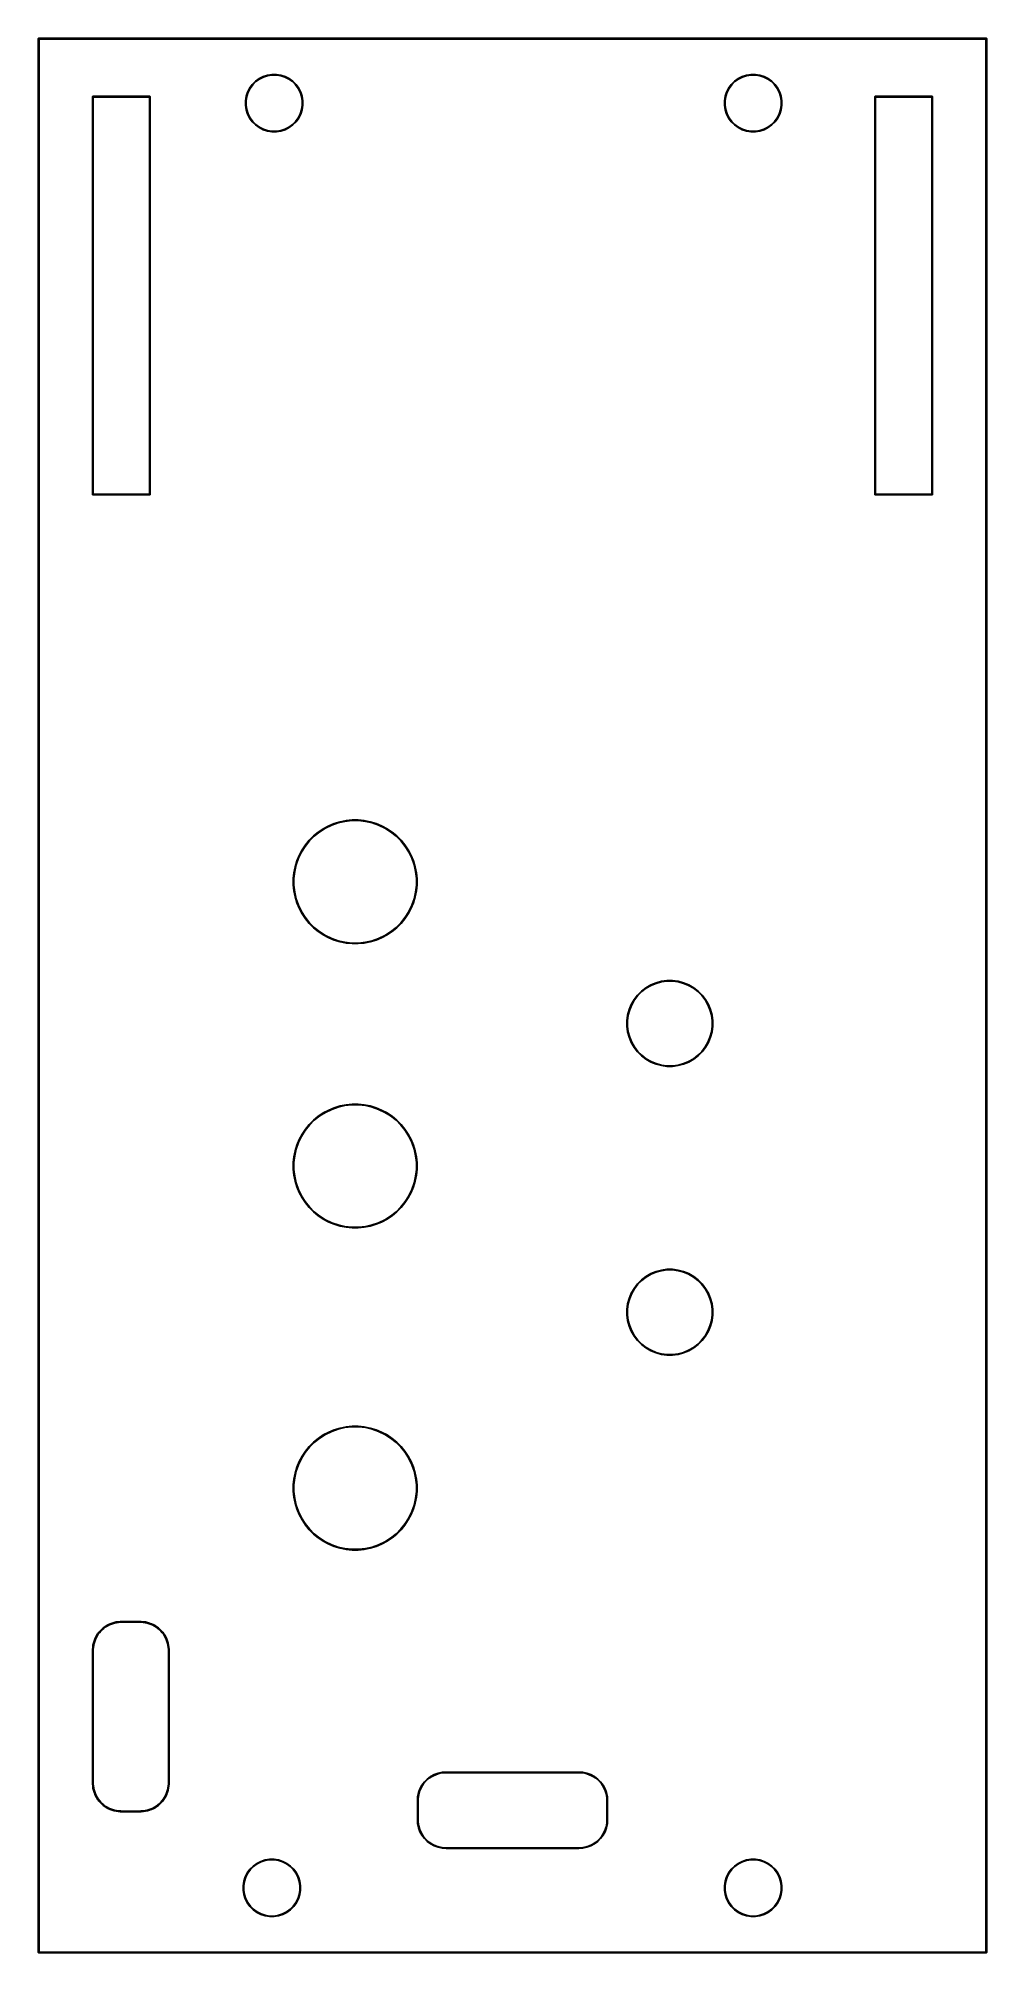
# Model space of a CAD drawing. Header units: inches. Extents: x 3.57 to 5.54, y -5.78 to -1.8.
import ezdxf

# ---------------------------------------------------------------- set-up
doc = ezdxf.new("R2010")
doc.units = ezdxf.units.IN
doc.header["$MEASUREMENT"] = 0
doc.layers.add('Edge.Cuts', color=254, linetype='CONTINUOUS', true_color=0xd0d2cd)

msp = doc.modelspace()

# ---------------------------------------------------------------- linework, layer by layer
at = {"layer": 'Edge.Cuts', "linetype": 'CONTINUOUS'}
for p, q in [((3.5657, -1.8034), (3.5661, -1.8029)), ((3.5657, -1.8036), (3.5657, -1.8034)), ((3.5657, -5.78), (3.5657, -1.8036)), ((3.5661, -1.8029), (3.5664, -1.8029)), ((3.5664, -1.8029), (5.5349, -1.8029)), ((3.5672, -1.8044), (3.5672, -5.7793)), ((5.5342, -1.8044), (3.5672, -1.8044)), ((5.5342, -5.7793), (5.5342, -1.8044)), ((5.5349, -1.8029), (5.5352, -1.8029)), ((5.5352, -1.8029), (5.5356, -1.8034)), ((5.5356, -1.8034), (5.5357, -1.8036)), ((5.5357, -1.8036), (5.5357, -5.78)), ((4.0004, -1.9146), (4.0047, -1.9063)), ((4.0058, -1.9069), (4.0017, -1.9151)), ((4.0047, -1.9063), (4.0102, -1.8987)), ((4.0112, -1.8995), (4.0058, -1.9069)), ((4.0102, -1.8987), (4.0168, -1.892)), ((4.0177, -1.893), (4.0112, -1.8995)), ((4.0168, -1.892), (4.0244, -1.8865)), ((4.0251, -1.8876), (4.0177, -1.893)), ((4.0244, -1.8865), (4.0328, -1.8822)), ((4.0333, -1.8835), (4.0251, -1.8876)), ((4.0328, -1.8822), (4.0417, -1.8793)), ((4.042, -1.8806), (4.0333, -1.8835)), ((4.0417, -1.8793), (4.051, -1.8779)), ((4.0511, -1.8792), (4.042, -1.8806)), ((4.051, -1.8779), (4.0604, -1.8779)), ((4.0603, -1.8792), (4.0511, -1.8792)), ((4.0693, -1.8806), (4.0603, -1.8792)), ((4.0604, -1.8779), (4.0697, -1.8793)), ((4.0781, -1.8835), (4.0693, -1.8806)), ((4.0697, -1.8793), (4.0786, -1.8822)), ((4.0862, -1.8876), (4.0781, -1.8835)), ((4.0786, -1.8822), (4.0869, -1.8865)), ((4.0937, -1.893), (4.0862, -1.8876)), ((4.0869, -1.8865), (4.0945, -1.892)), ((4.1002, -1.8995), (4.0937, -1.893)), ((4.0945, -1.892), (4.1012, -1.8987)), ((4.1056, -1.9069), (4.1002, -1.8995)), ((4.1012, -1.8987), (4.1067, -1.9063)), ((4.1097, -1.9151), (4.1056, -1.9069)), ((4.1067, -1.9063), (4.1109, -1.9146)), ((4.9954, -1.9146), (4.9997, -1.9063)), ((5.0008, -1.9069), (4.9967, -1.9151)), ((4.9997, -1.9063), (5.0052, -1.8987)), ((5.0062, -1.8995), (5.0008, -1.9069)), ((5.0052, -1.8987), (5.0118, -1.892)), ((5.0127, -1.893), (5.0062, -1.8995)), ((5.0118, -1.892), (5.0194, -1.8865)), ((5.0201, -1.8876), (5.0127, -1.893)), ((5.0194, -1.8865), (5.0278, -1.8822)), ((5.0283, -1.8835), (5.0201, -1.8876)), ((5.0278, -1.8822), (5.0367, -1.8793)), ((5.037, -1.8806), (5.0283, -1.8835)), ((5.0367, -1.8793), (5.046, -1.8779)), ((5.0461, -1.8792), (5.037, -1.8806)), ((5.046, -1.8779), (5.0554, -1.8779)), ((5.0553, -1.8792), (5.0461, -1.8792)), ((5.0643, -1.8806), (5.0553, -1.8792)), ((5.0554, -1.8779), (5.0647, -1.8793)), ((5.0731, -1.8835), (5.0643, -1.8806)), ((5.0647, -1.8793), (5.0736, -1.8822)), ((5.0812, -1.8876), (5.0731, -1.8835)), ((5.0736, -1.8822), (5.0819, -1.8865)), ((5.0887, -1.893), (5.0812, -1.8876)), ((5.0819, -1.8865), (5.0895, -1.892)), ((5.0952, -1.8995), (5.0887, -1.893)), ((5.0895, -1.892), (5.0962, -1.8987)), ((5.1006, -1.9069), (5.0952, -1.8995)), ((5.0962, -1.8987), (5.1017, -1.9063)), ((5.1047, -1.9151), (5.1006, -1.9069)), ((5.1017, -1.9063), (5.1059, -1.9146)), ((3.6784, -1.9238), (3.6788, -1.9234)), ((3.6784, -1.9241), (3.6784, -1.9238)), ((3.6784, -2.7509), (3.6784, -1.9241)), ((3.6788, -1.9234), (3.6791, -1.9234)), ((3.6791, -1.9234), (3.7972, -1.9234)), ((3.6799, -1.9249), (3.6799, -2.7501)), ((3.7965, -1.9249), (3.6799, -1.9249)), ((3.7965, -2.7501), (3.7965, -1.9249)), ((3.7972, -1.9234), (3.7975, -1.9234)), ((3.7975, -1.9234), (3.7979, -1.9238)), ((3.7979, -1.9238), (3.798, -1.9241)), ((3.798, -1.9241), (3.798, -2.7509)), ((3.9961, -1.9328), (3.9975, -1.9235)), ((3.9961, -1.9329), (3.9961, -1.9328)), ((3.9961, -1.9422), (3.9961, -1.9329)), ((3.9975, -1.9515), (3.9961, -1.9422)), ((3.9988, -1.9238), (3.9974, -1.9329)), ((3.9974, -1.9329), (3.9974, -1.9421)), ((3.9974, -1.9421), (3.9988, -1.9512)), ((3.9975, -1.9235), (4.0004, -1.9146)), ((4.0017, -1.9151), (3.9988, -1.9238)), ((4.1126, -1.9238), (4.1097, -1.9151)), ((4.1109, -1.9146), (4.1138, -1.9235)), ((4.114, -1.9329), (4.1126, -1.9238)), ((4.1126, -1.9512), (4.114, -1.9421)), ((4.1138, -1.9235), (4.1153, -1.9328)), ((4.1153, -1.9422), (4.1138, -1.9515)), ((4.114, -1.9421), (4.114, -1.9329)), ((4.1153, -1.9328), (4.1153, -1.9422)), ((4.9911, -1.9328), (4.9925, -1.9235)), ((4.9911, -1.9329), (4.9911, -1.9328)), ((4.9911, -1.9422), (4.9911, -1.9329)), ((4.9925, -1.9515), (4.9911, -1.9422)), ((4.9938, -1.9238), (4.9924, -1.9329)), ((4.9924, -1.9329), (4.9924, -1.9421)), ((4.9924, -1.9421), (4.9938, -1.9512)), ((4.9925, -1.9235), (4.9954, -1.9146)), ((4.9967, -1.9151), (4.9938, -1.9238)), ((5.1076, -1.9238), (5.1047, -1.9151)), ((5.1059, -1.9146), (5.1088, -1.9235)), ((5.109, -1.9329), (5.1076, -1.9238)), ((5.1076, -1.9512), (5.109, -1.9421)), ((5.1088, -1.9235), (5.1103, -1.9328)), ((5.1103, -1.9422), (5.1088, -1.9515)), ((5.109, -1.9421), (5.109, -1.9329)), ((5.1103, -1.9328), (5.1103, -1.9422)), ((5.3034, -1.9238), (5.3038, -1.9234)), ((5.3034, -1.9241), (5.3034, -1.9238)), ((5.3034, -2.7509), (5.3034, -1.9241)), ((5.3038, -1.9234), (5.3041, -1.9234)), ((5.3041, -1.9234), (5.4222, -1.9234)), ((5.3049, -1.9249), (5.3049, -2.7501)), ((5.4215, -1.9249), (5.3049, -1.9249)), ((5.4215, -2.7501), (5.4215, -1.9249)), ((5.4222, -1.9234), (5.4225, -1.9234)), ((5.4225, -1.9234), (5.4229, -1.9238)), ((5.4229, -1.9238), (5.423, -1.9241)), ((5.423, -1.9241), (5.423, -2.7509)), ((4.0004, -1.9604), (3.9975, -1.9515)), ((3.9988, -1.9512), (4.0017, -1.9599)), ((4.0047, -1.9687), (4.0004, -1.9604)), ((4.0017, -1.9599), (4.0058, -1.9681)), ((4.0102, -1.9763), (4.0047, -1.9687)), ((4.0058, -1.9681), (4.0112, -1.9755)), ((4.0168, -1.983), (4.0102, -1.9763)), ((4.0112, -1.9755), (4.0177, -1.982)), ((4.0244, -1.9885), (4.0168, -1.983)), ((4.0177, -1.982), (4.0251, -1.9874)), ((4.0328, -1.9928), (4.0244, -1.9885)), ((4.0251, -1.9874), (4.0333, -1.9915)), ((4.0781, -1.9915), (4.0862, -1.9874)), ((4.0869, -1.9885), (4.0786, -1.9928)), ((4.0862, -1.9874), (4.0937, -1.982)), ((4.0945, -1.983), (4.0869, -1.9885)), ((4.0937, -1.982), (4.1002, -1.9755)), ((4.1012, -1.9763), (4.0945, -1.983)), ((4.1002, -1.9755), (4.1056, -1.9681)), ((4.1067, -1.9687), (4.1012, -1.9763)), ((4.1056, -1.9681), (4.1097, -1.9599)), ((4.1109, -1.9604), (4.1067, -1.9687)), ((4.1097, -1.9599), (4.1126, -1.9512)), ((4.1138, -1.9515), (4.1109, -1.9604)), ((4.9954, -1.9604), (4.9925, -1.9515)), ((4.9938, -1.9512), (4.9967, -1.9599)), ((4.9997, -1.9687), (4.9954, -1.9604)), ((4.9967, -1.9599), (5.0008, -1.9681)), ((5.0052, -1.9763), (4.9997, -1.9687)), ((5.0008, -1.9681), (5.0062, -1.9755)), ((5.0118, -1.983), (5.0052, -1.9763)), ((5.0062, -1.9755), (5.0127, -1.982)), ((5.0194, -1.9885), (5.0118, -1.983)), ((5.0127, -1.982), (5.0201, -1.9874)), ((5.0278, -1.9928), (5.0194, -1.9885)), ((5.0201, -1.9874), (5.0283, -1.9915)), ((5.0731, -1.9915), (5.0812, -1.9874)), ((5.0819, -1.9885), (5.0736, -1.9928)), ((5.0812, -1.9874), (5.0887, -1.982)), ((5.0895, -1.983), (5.0819, -1.9885)), ((5.0887, -1.982), (5.0952, -1.9755)), ((5.0962, -1.9763), (5.0895, -1.983)), ((5.0952, -1.9755), (5.1006, -1.9681)), ((5.1017, -1.9687), (5.0962, -1.9763)), ((5.1006, -1.9681), (5.1047, -1.9599)), ((5.1059, -1.9604), (5.1017, -1.9687)), ((5.1047, -1.9599), (5.1076, -1.9512)), ((5.1088, -1.9515), (5.1059, -1.9604)), ((4.0417, -1.9957), (4.0328, -1.9928)), ((4.0333, -1.9915), (4.042, -1.9944)), ((4.051, -1.9971), (4.0417, -1.9957)), ((4.042, -1.9944), (4.0511, -1.9958)), ((4.0604, -1.9971), (4.051, -1.9971)), ((4.0511, -1.9958), (4.0603, -1.9958)), ((4.0603, -1.9958), (4.0693, -1.9944)), ((4.0697, -1.9957), (4.0604, -1.9971)), ((4.0693, -1.9944), (4.0781, -1.9915)), ((4.0786, -1.9928), (4.0697, -1.9957)), ((5.0367, -1.9957), (5.0278, -1.9928)), ((5.0283, -1.9915), (5.037, -1.9944)), ((5.046, -1.9971), (5.0367, -1.9957)), ((5.037, -1.9944), (5.0461, -1.9958)), ((5.0554, -1.9971), (5.046, -1.9971)), ((5.0461, -1.9958), (5.0553, -1.9958)), ((5.0553, -1.9958), (5.0643, -1.9944)), ((5.0647, -1.9957), (5.0554, -1.9971)), ((5.0643, -1.9944), (5.0731, -1.9915)), ((5.0736, -1.9928), (5.0647, -1.9957)), ((3.6784, -2.7512), (3.6784, -2.7509)), ((3.6788, -2.7516), (3.6784, -2.7512)), ((3.6791, -2.7516), (3.6788, -2.7516)), ((3.7972, -2.7516), (3.6791, -2.7516)), ((3.6799, -2.7501), (3.7965, -2.7501)), ((3.7975, -2.7516), (3.7972, -2.7516)), ((3.7979, -2.7512), (3.7975, -2.7516)), ((3.798, -2.7509), (3.7979, -2.7512)), ((5.3034, -2.7512), (5.3034, -2.7509)), ((5.3038, -2.7516), (5.3034, -2.7512)), ((5.3041, -2.7516), (5.3038, -2.7516)), ((5.4222, -2.7516), (5.3041, -2.7516)), ((5.3049, -2.7501), (5.4215, -2.7501)), ((5.4225, -2.7516), (5.4222, -2.7516)), ((5.4229, -2.7512), (5.4225, -2.7516)), ((5.423, -2.7509), (5.4229, -2.7512)), ((4.1285, -3.4692), (4.1375, -3.4602)), ((4.139, -3.4606), (4.1289, -3.4707)), ((4.1375, -3.4602), (4.1472, -3.4522)), ((4.1502, -3.4517), (4.139, -3.4606)), ((4.1472, -3.4522), (4.1577, -3.4452)), ((4.1623, -3.4441), (4.1502, -3.4517)), ((4.1577, -3.4452), (4.1689, -3.4393)), ((4.1751, -3.4379), (4.1623, -3.4441)), ((4.1689, -3.4393), (4.1805, -3.4344)), ((4.1886, -3.4332), (4.1751, -3.4379)), ((4.1805, -3.4344), (4.1926, -3.4308)), ((4.2025, -3.43), (4.1886, -3.4332)), ((4.1926, -3.4308), (4.205, -3.4283)), ((4.2167, -3.4284), (4.2025, -3.43)), ((4.205, -3.4283), (4.2176, -3.427)), ((4.231, -3.4284), (4.2167, -3.4284)), ((4.2176, -3.427), (4.2302, -3.427)), ((4.2302, -3.427), (4.2428, -3.4283)), ((4.2452, -3.43), (4.231, -3.4284)), ((4.2428, -3.4283), (4.2552, -3.4308)), ((4.2592, -3.4332), (4.2452, -3.43)), ((4.2552, -3.4308), (4.2672, -3.4344)), ((4.2726, -3.4379), (4.2592, -3.4332)), ((4.2672, -3.4344), (4.2789, -3.4393)), ((4.2855, -3.4441), (4.2726, -3.4379)), ((4.2789, -3.4393), (4.2901, -3.4452)), ((4.2976, -3.4517), (4.2855, -3.4441)), ((4.2901, -3.4452), (4.3006, -3.4522)), ((4.3088, -3.4606), (4.2976, -3.4517)), ((4.3006, -3.4522), (4.3103, -3.4602)), ((4.3189, -3.4707), (4.3088, -3.4606)), ((4.3103, -3.4602), (4.3193, -3.4692)), ((4.1124, -3.494), (4.1062, -3.5068)), ((4.1075, -3.5006), (4.1135, -3.4894)), ((4.12, -3.4819), (4.1124, -3.494)), ((4.1135, -3.4894), (4.1205, -3.4789)), ((4.1289, -3.4707), (4.12, -3.4819)), ((4.1205, -3.4789), (4.1285, -3.4692)), ((4.3278, -3.4819), (4.3189, -3.4707)), ((4.3193, -3.4692), (4.3273, -3.4789)), ((4.3273, -3.4789), (4.3343, -3.4894)), ((4.3354, -3.494), (4.3278, -3.4819)), ((4.3343, -3.4894), (4.3402, -3.5006)), ((4.3416, -3.5068), (4.3354, -3.494)), ((4.0954, -3.5485), (4.0966, -3.5367)), ((4.0966, -3.5367), (4.099, -3.5243)), ((4.0983, -3.5343), (4.0967, -3.5485)), ((4.1015, -3.5203), (4.0983, -3.5343)), ((4.099, -3.5243), (4.1027, -3.5122)), ((4.1062, -3.5068), (4.1015, -3.5203)), ((4.1027, -3.5122), (4.1075, -3.5006)), ((4.3402, -3.5006), (4.3451, -3.5122)), ((4.3463, -3.5203), (4.3416, -3.5068)), ((4.3451, -3.5122), (4.3487, -3.5243)), ((4.3495, -3.5343), (4.3463, -3.5203)), ((4.3487, -3.5243), (4.3512, -3.5367)), ((4.3511, -3.5485), (4.3495, -3.5343)), ((4.3512, -3.5367), (4.3524, -3.5493)), ((4.0953, -3.5493), (4.0954, -3.5485)), ((4.0953, -3.5619), (4.0953, -3.5493)), ((4.0966, -3.5745), (4.0953, -3.5619)), ((4.099, -3.5869), (4.0966, -3.5745)), ((4.0967, -3.5485), (4.0967, -3.5627)), ((4.0967, -3.5627), (4.0983, -3.5769)), ((4.0983, -3.5769), (4.1015, -3.5909)), ((4.3463, -3.5909), (4.3495, -3.5769)), ((4.3512, -3.5745), (4.3487, -3.5869)), ((4.3495, -3.5769), (4.3511, -3.5627)), ((4.3511, -3.5627), (4.3511, -3.5485)), ((4.3524, -3.5619), (4.3512, -3.5745)), ((4.3524, -3.5493), (4.3524, -3.5619)), ((4.1027, -3.599), (4.099, -3.5869)), ((4.1015, -3.5909), (4.1062, -3.6044)), ((4.1075, -3.6106), (4.1027, -3.599)), ((4.1062, -3.6044), (4.1124, -3.6172)), ((4.1135, -3.6218), (4.1075, -3.6106)), ((4.1124, -3.6172), (4.12, -3.6293)), ((4.3278, -3.6293), (4.3354, -3.6172)), ((4.3402, -3.6106), (4.3343, -3.6218)), ((4.3354, -3.6172), (4.3416, -3.6044)), ((4.3451, -3.599), (4.3402, -3.6106)), ((4.3416, -3.6044), (4.3463, -3.5909)), ((4.3487, -3.5869), (4.3451, -3.599)), ((4.1205, -3.6323), (4.1135, -3.6218)), ((4.12, -3.6293), (4.1289, -3.6405)), ((4.1285, -3.642), (4.1205, -3.6323)), ((4.1375, -3.651), (4.1285, -3.642)), ((4.1289, -3.6405), (4.139, -3.6506)), ((4.1472, -3.659), (4.1375, -3.651)), ((4.139, -3.6506), (4.1502, -3.6595)), ((4.1577, -3.666), (4.1472, -3.659)), ((4.1502, -3.6595), (4.1623, -3.6671)), ((4.2855, -3.6671), (4.2976, -3.6595)), ((4.3006, -3.659), (4.2901, -3.666)), ((4.2976, -3.6595), (4.3088, -3.6506)), ((4.3103, -3.651), (4.3006, -3.659)), ((4.3088, -3.6506), (4.3189, -3.6405)), ((4.3193, -3.642), (4.3103, -3.651)), ((4.3189, -3.6405), (4.3278, -3.6293)), ((4.3273, -3.6323), (4.3193, -3.642)), ((4.3343, -3.6218), (4.3273, -3.6323)), ((4.1689, -3.6719), (4.1577, -3.666)), ((4.1623, -3.6671), (4.1751, -3.6733)), ((4.1805, -3.6768), (4.1689, -3.6719)), ((4.1751, -3.6733), (4.1886, -3.678)), ((4.1926, -3.6804), (4.1805, -3.6768)), ((4.1886, -3.678), (4.2025, -3.6812)), ((4.205, -3.6829), (4.1926, -3.6804)), ((4.2025, -3.6812), (4.2167, -3.6828)), ((4.2176, -3.6841), (4.205, -3.6829)), ((4.2167, -3.6828), (4.231, -3.6828)), ((4.2302, -3.6841), (4.2176, -3.6841)), ((4.2428, -3.6829), (4.2302, -3.6841)), ((4.231, -3.6828), (4.2452, -3.6812)), ((4.2552, -3.6804), (4.2428, -3.6829)), ((4.2452, -3.6812), (4.2592, -3.678)), ((4.2672, -3.6768), (4.2552, -3.6804)), ((4.2592, -3.678), (4.2726, -3.6733)), ((4.2789, -3.6719), (4.2672, -3.6768)), ((4.2726, -3.6733), (4.2855, -3.6671)), ((4.2901, -3.666), (4.2789, -3.6719)), ((4.8186, -3.7828), (4.8278, -3.7757)), ((4.8286, -3.7767), (4.8194, -3.7838)), ((4.8278, -3.7757), (4.838, -3.7698)), ((4.8385, -3.771), (4.8286, -3.7767)), ((4.838, -3.7698), (4.8488, -3.7653)), ((4.8492, -3.7666), (4.8385, -3.771)), ((4.8488, -3.7653), (4.86, -3.7623)), ((4.8603, -3.7636), (4.8492, -3.7666)), ((4.86, -3.7623), (4.8716, -3.7608)), ((4.8717, -3.7621), (4.8603, -3.7636)), ((4.8716, -3.7608), (4.8833, -3.7608)), ((4.8832, -3.7621), (4.8717, -3.7621)), ((4.8946, -3.7636), (4.8832, -3.7621)), ((4.8833, -3.7608), (4.8949, -3.7623)), ((4.9058, -3.7666), (4.8946, -3.7636)), ((4.8949, -3.7623), (4.9062, -3.7653)), ((4.9164, -3.771), (4.9058, -3.7666)), ((4.9062, -3.7653), (4.917, -3.7698)), ((4.9264, -3.7767), (4.9164, -3.771)), ((4.917, -3.7698), (4.9271, -3.7757)), ((4.9355, -3.7838), (4.9264, -3.7767)), ((4.9271, -3.7757), (4.9364, -3.7828)), ((4.7929, -3.8212), (4.7974, -3.8104)), ((4.7985, -3.811), (4.7941, -3.8216)), ((4.7974, -3.8104), (4.8032, -3.8003)), ((4.8043, -3.801), (4.7985, -3.811)), ((4.8032, -3.8003), (4.8103, -3.791)), ((4.8113, -3.7919), (4.8043, -3.801)), ((4.8103, -3.791), (4.8186, -3.7828)), ((4.8194, -3.7838), (4.8113, -3.7919)), ((4.9437, -3.7919), (4.9355, -3.7838)), ((4.9364, -3.7828), (4.9446, -3.791)), ((4.9507, -3.801), (4.9437, -3.7919)), ((4.9446, -3.791), (4.9518, -3.8003)), ((4.9564, -3.811), (4.9507, -3.801)), ((4.9518, -3.8003), (4.9576, -3.8104)), ((4.9608, -3.8216), (4.9564, -3.811)), ((4.9576, -3.8104), (4.9621, -3.8212)), ((4.7883, -3.8441), (4.7899, -3.8325)), ((4.7883, -3.8442), (4.7883, -3.8441)), ((4.7883, -3.8558), (4.7883, -3.8442)), ((4.7899, -3.8674), (4.7883, -3.8558)), ((4.7911, -3.8328), (4.7896, -3.8442)), ((4.7896, -3.8442), (4.7896, -3.8557)), ((4.7896, -3.8557), (4.7911, -3.8671)), ((4.7899, -3.8325), (4.7929, -3.8212)), ((4.7941, -3.8216), (4.7911, -3.8328)), ((4.9638, -3.8328), (4.9608, -3.8216)), ((4.9621, -3.8212), (4.9651, -3.8325)), ((4.9653, -3.8442), (4.9638, -3.8328)), ((4.9638, -3.8671), (4.9653, -3.8557)), ((4.9651, -3.8325), (4.9666, -3.8441)), ((4.9666, -3.8558), (4.9651, -3.8674)), ((4.9653, -3.8557), (4.9653, -3.8442)), ((4.9666, -3.8441), (4.9666, -3.8558)), ((4.7929, -3.8787), (4.7899, -3.8674)), ((4.7911, -3.8671), (4.7941, -3.8782)), ((4.7974, -3.8894), (4.7929, -3.8787)), ((4.7941, -3.8782), (4.7985, -3.8889)), ((4.8032, -3.8996), (4.7974, -3.8894)), ((4.7985, -3.8889), (4.8043, -3.8988)), ((4.9507, -3.8988), (4.9564, -3.8889)), ((4.9576, -3.8894), (4.9518, -3.8996)), ((4.9564, -3.8889), (4.9608, -3.8782)), ((4.9621, -3.8787), (4.9576, -3.8894)), ((4.9608, -3.8782), (4.9638, -3.8671)), ((4.9651, -3.8674), (4.9621, -3.8787)), ((4.8103, -3.9088), (4.8032, -3.8996)), ((4.8043, -3.8988), (4.8113, -3.908)), ((4.8186, -3.9171), (4.8103, -3.9088)), ((4.8113, -3.908), (4.8194, -3.9161)), ((4.8278, -3.9242), (4.8186, -3.9171)), ((4.8194, -3.9161), (4.8286, -3.9231)), ((4.838, -3.9301), (4.8278, -3.9242)), ((4.8286, -3.9231), (4.8385, -3.9289)), ((4.8488, -3.9345), (4.838, -3.9301)), ((4.8385, -3.9289), (4.8492, -3.9333)), ((4.86, -3.9376), (4.8488, -3.9345)), ((4.8492, -3.9333), (4.8603, -3.9363)), ((4.8716, -3.9391), (4.86, -3.9376)), ((4.8603, -3.9363), (4.8717, -3.9378)), ((4.8717, -3.9378), (4.8832, -3.9378)), ((4.8832, -3.9378), (4.8946, -3.9363)), ((4.8949, -3.9376), (4.8833, -3.9391)), ((4.8946, -3.9363), (4.9058, -3.9333)), ((4.9062, -3.9345), (4.8949, -3.9376)), ((4.9058, -3.9333), (4.9164, -3.9289)), ((4.917, -3.9301), (4.9062, -3.9345)), ((4.9164, -3.9289), (4.9264, -3.9231)), ((4.9271, -3.9242), (4.917, -3.9301)), ((4.9264, -3.9231), (4.9355, -3.9161)), ((4.9364, -3.9171), (4.9271, -3.9242)), ((4.9355, -3.9161), (4.9437, -3.908)), ((4.9446, -3.9088), (4.9364, -3.9171)), ((4.9437, -3.908), (4.9507, -3.8988)), ((4.9518, -3.8996), (4.9446, -3.9088)), ((4.8833, -3.9391), (4.8716, -3.9391)), ((4.205, -4.0188), (4.2176, -4.0176)), ((4.2176, -4.0176), (4.2302, -4.0176)), ((4.2302, -4.0176), (4.2428, -4.0188)), ((4.1285, -4.0597), (4.1375, -4.0508)), ((4.139, -4.0512), (4.1289, -4.0613)), ((4.1375, -4.0508), (4.1472, -4.0428)), ((4.1502, -4.0422), (4.139, -4.0512)), ((4.1472, -4.0428), (4.1577, -4.0358)), ((4.1623, -4.0346), (4.1502, -4.0422)), ((4.1577, -4.0358), (4.1689, -4.0298)), ((4.1751, -4.0284), (4.1623, -4.0346)), ((4.1689, -4.0298), (4.1805, -4.025)), ((4.1886, -4.0237), (4.1751, -4.0284)), ((4.1805, -4.025), (4.1926, -4.0213)), ((4.2025, -4.0205), (4.1886, -4.0237)), ((4.1926, -4.0213), (4.205, -4.0188)), ((4.2167, -4.0189), (4.2025, -4.0205)), ((4.231, -4.0189), (4.2167, -4.0189)), ((4.2452, -4.0205), (4.231, -4.0189)), ((4.2428, -4.0188), (4.2552, -4.0213)), ((4.2592, -4.0237), (4.2452, -4.0205)), ((4.2552, -4.0213), (4.2672, -4.025)), ((4.2726, -4.0284), (4.2592, -4.0237)), ((4.2672, -4.025), (4.2789, -4.0298)), ((4.2855, -4.0346), (4.2726, -4.0284)), ((4.2789, -4.0298), (4.2901, -4.0358)), ((4.2976, -4.0422), (4.2855, -4.0346)), ((4.2901, -4.0358), (4.3006, -4.0428)), ((4.3088, -4.0512), (4.2976, -4.0422)), ((4.3006, -4.0428), (4.3103, -4.0508)), ((4.3189, -4.0613), (4.3088, -4.0512)), ((4.3103, -4.0508), (4.3193, -4.0597)), ((4.1027, -4.1028), (4.1075, -4.0911)), ((4.1124, -4.0845), (4.1062, -4.0974)), ((4.1075, -4.0911), (4.1135, -4.08)), ((4.12, -4.0724), (4.1124, -4.0845)), ((4.1135, -4.08), (4.1205, -4.0695)), ((4.1289, -4.0613), (4.12, -4.0724)), ((4.1205, -4.0695), (4.1285, -4.0597)), ((4.3278, -4.0724), (4.3189, -4.0613)), ((4.3193, -4.0597), (4.3273, -4.0695)), ((4.3273, -4.0695), (4.3343, -4.08)), ((4.3354, -4.0845), (4.3278, -4.0724)), ((4.3343, -4.08), (4.3402, -4.0911)), ((4.3416, -4.0974), (4.3354, -4.0845)), ((4.3402, -4.0911), (4.3451, -4.1028)), ((4.0954, -4.139), (4.0966, -4.1273)), ((4.0966, -4.1273), (4.099, -4.1149)), ((4.0983, -4.1248), (4.0967, -4.139)), ((4.1015, -4.1109), (4.0983, -4.1248)), ((4.099, -4.1149), (4.1027, -4.1028)), ((4.1062, -4.0974), (4.1015, -4.1109)), ((4.3463, -4.1109), (4.3416, -4.0974)), ((4.3451, -4.1028), (4.3487, -4.1149)), ((4.3495, -4.1248), (4.3463, -4.1109)), ((4.3487, -4.1149), (4.3512, -4.1273)), ((4.3511, -4.139), (4.3495, -4.1248)), ((4.3512, -4.1273), (4.3524, -4.1398)), ((4.0953, -4.1398), (4.0954, -4.139)), ((4.0953, -4.1525), (4.0953, -4.1398)), ((4.0966, -4.165), (4.0953, -4.1525)), ((4.099, -4.1774), (4.0966, -4.165)), ((4.0967, -4.139), (4.0967, -4.1533)), ((4.0967, -4.1533), (4.0983, -4.1675)), ((4.0983, -4.1675), (4.1015, -4.1814)), ((4.3463, -4.1814), (4.3495, -4.1675)), ((4.3512, -4.165), (4.3487, -4.1774)), ((4.3495, -4.1675), (4.3511, -4.1533)), ((4.3511, -4.1533), (4.3511, -4.139)), ((4.3524, -4.1525), (4.3512, -4.165)), ((4.3524, -4.1398), (4.3524, -4.1525)), ((4.1027, -4.1895), (4.099, -4.1774)), ((4.1015, -4.1814), (4.1062, -4.1949)), ((4.1075, -4.2012), (4.1027, -4.1895)), ((4.1062, -4.1949), (4.1124, -4.2078)), ((4.1135, -4.2123), (4.1075, -4.2012)), ((4.1124, -4.2078), (4.12, -4.2199)), ((4.1205, -4.2228), (4.1135, -4.2123)), ((4.3343, -4.2123), (4.3273, -4.2228)), ((4.3278, -4.2199), (4.3354, -4.2078)), ((4.3402, -4.2012), (4.3343, -4.2123)), ((4.3354, -4.2078), (4.3416, -4.1949)), ((4.3451, -4.1895), (4.3402, -4.2012)), ((4.3416, -4.1949), (4.3463, -4.1814)), ((4.3487, -4.1774), (4.3451, -4.1895)), ((4.12, -4.2199), (4.1289, -4.231)), ((4.1285, -4.2326), (4.1205, -4.2228)), ((4.1375, -4.2415), (4.1285, -4.2326)), ((4.1289, -4.231), (4.139, -4.2411)), ((4.1472, -4.2495), (4.1375, -4.2415)), ((4.139, -4.2411), (4.1502, -4.2501)), ((4.1577, -4.2565), (4.1472, -4.2495)), ((4.1502, -4.2501), (4.1623, -4.2577)), ((4.2855, -4.2577), (4.2976, -4.2501)), ((4.3006, -4.2495), (4.2901, -4.2565)), ((4.2976, -4.2501), (4.3088, -4.2411)), ((4.3103, -4.2415), (4.3006, -4.2495)), ((4.3088, -4.2411), (4.3189, -4.231)), ((4.3193, -4.2326), (4.3103, -4.2415)), ((4.3189, -4.231), (4.3278, -4.2199)), ((4.3273, -4.2228), (4.3193, -4.2326)), ((4.1689, -4.2625), (4.1577, -4.2565)), ((4.1623, -4.2577), (4.1751, -4.2639)), ((4.1805, -4.2673), (4.1689, -4.2625)), ((4.1751, -4.2639), (4.1886, -4.2686)), ((4.1926, -4.271), (4.1805, -4.2673)), ((4.1886, -4.2686), (4.2025, -4.2718)), ((4.205, -4.2735), (4.1926, -4.271)), ((4.2025, -4.2718), (4.2167, -4.2734)), ((4.2176, -4.2747), (4.205, -4.2735)), ((4.2167, -4.2734), (4.231, -4.2734)), ((4.2302, -4.2747), (4.2176, -4.2747)), ((4.2428, -4.2735), (4.2302, -4.2747)), ((4.231, -4.2734), (4.2452, -4.2718)), ((4.2552, -4.271), (4.2428, -4.2735)), ((4.2452, -4.2718), (4.2592, -4.2686)), ((4.2672, -4.2673), (4.2552, -4.271)), ((4.2592, -4.2686), (4.2726, -4.2639)), ((4.2789, -4.2625), (4.2672, -4.2673)), ((4.2726, -4.2639), (4.2855, -4.2577)), ((4.2901, -4.2565), (4.2789, -4.2625)), ((4.8278, -4.3757), (4.838, -4.3698)), ((4.8385, -4.371), (4.8286, -4.3768)), ((4.838, -4.3698), (4.8488, -4.3654)), ((4.8492, -4.3666), (4.8385, -4.371)), ((4.8488, -4.3654), (4.86, -4.3623)), ((4.8603, -4.3636), (4.8492, -4.3666)), ((4.86, -4.3623), (4.8716, -4.3608)), ((4.8717, -4.3621), (4.8603, -4.3636)), ((4.8716, -4.3608), (4.8833, -4.3608)), ((4.8832, -4.3621), (4.8717, -4.3621)), ((4.8946, -4.3636), (4.8832, -4.3621)), ((4.8833, -4.3608), (4.8949, -4.3623)), ((4.9058, -4.3666), (4.8946, -4.3636)), ((4.8949, -4.3623), (4.9062, -4.3654)), ((4.9164, -4.371), (4.9058, -4.3666)), ((4.9062, -4.3654), (4.917, -4.3698)), ((4.9264, -4.3768), (4.9164, -4.371)), ((4.917, -4.3698), (4.9271, -4.3757)), ((4.7929, -4.4212), (4.7974, -4.4104)), ((4.7985, -4.411), (4.7941, -4.4217)), ((4.7974, -4.4104), (4.8032, -4.4003)), ((4.8043, -4.401), (4.7985, -4.411)), ((4.8032, -4.4003), (4.8103, -4.391)), ((4.8113, -4.3919), (4.8043, -4.401)), ((4.8103, -4.391), (4.8186, -4.3828)), ((4.8194, -4.3838), (4.8113, -4.3919)), ((4.8186, -4.3828), (4.8278, -4.3757)), ((4.8286, -4.3768), (4.8194, -4.3838)), ((4.9355, -4.3838), (4.9264, -4.3768)), ((4.9271, -4.3757), (4.9364, -4.3828)), ((4.9436, -4.3919), (4.9355, -4.3838)), ((4.9364, -4.3828), (4.9446, -4.391)), ((4.9507, -4.401), (4.9436, -4.3919)), ((4.9446, -4.391), (4.9517, -4.4003)), ((4.9564, -4.411), (4.9507, -4.401)), ((4.9517, -4.4003), (4.9576, -4.4104)), ((4.9608, -4.4217), (4.9564, -4.411)), ((4.9576, -4.4104), (4.9621, -4.4212)), ((4.7883, -4.4441), (4.7899, -4.4325)), ((4.7883, -4.4442), (4.7883, -4.4441)), ((4.7883, -4.4558), (4.7883, -4.4442)), ((4.7911, -4.4328), (4.7896, -4.4442)), ((4.7896, -4.4442), (4.7896, -4.4557)), ((4.7899, -4.4325), (4.7929, -4.4212)), ((4.7941, -4.4217), (4.7911, -4.4328)), ((4.9638, -4.4328), (4.9608, -4.4217)), ((4.9621, -4.4212), (4.9651, -4.4325)), ((4.9653, -4.4442), (4.9638, -4.4328)), ((4.9651, -4.4325), (4.9666, -4.4441)), ((4.9653, -4.4557), (4.9653, -4.4442)), ((4.9666, -4.4441), (4.9666, -4.4558)), ((4.7899, -4.4674), (4.7883, -4.4558)), ((4.7896, -4.4557), (4.7911, -4.4671)), ((4.7929, -4.4787), (4.7899, -4.4674)), ((4.7911, -4.4671), (4.7941, -4.4782)), ((4.7974, -4.4895), (4.7929, -4.4787)), ((4.7941, -4.4782), (4.7985, -4.4889)), ((4.8032, -4.4996), (4.7974, -4.4895)), ((4.7985, -4.4889), (4.8043, -4.4988)), ((4.9507, -4.4988), (4.9564, -4.4889)), ((4.9576, -4.4895), (4.9517, -4.4996)), ((4.9564, -4.4889), (4.9608, -4.4782)), ((4.9621, -4.4787), (4.9576, -4.4895)), ((4.9608, -4.4782), (4.9638, -4.4671)), ((4.9651, -4.4674), (4.9621, -4.4787)), ((4.9638, -4.4671), (4.9653, -4.4557)), ((4.9666, -4.4558), (4.9651, -4.4674)), ((4.8103, -4.5088), (4.8032, -4.4996)), ((4.8043, -4.4988), (4.8113, -4.508)), ((4.8186, -4.5171), (4.8103, -4.5088)), ((4.8113, -4.508), (4.8194, -4.5161)), ((4.8278, -4.5242), (4.8186, -4.5171)), ((4.8194, -4.5161), (4.8286, -4.5231)), ((4.838, -4.5301), (4.8278, -4.5242)), ((4.8286, -4.5231), (4.8385, -4.5289)), ((4.8488, -4.5345), (4.838, -4.5301)), ((4.8385, -4.5289), (4.8492, -4.5333)), ((4.86, -4.5376), (4.8488, -4.5345)), ((4.8492, -4.5333), (4.8603, -4.5363)), ((4.8946, -4.5363), (4.9058, -4.5333)), ((4.9062, -4.5345), (4.8949, -4.5376)), ((4.9058, -4.5333), (4.9164, -4.5289)), ((4.917, -4.5301), (4.9062, -4.5345)), ((4.9164, -4.5289), (4.9264, -4.5231)), ((4.9271, -4.5242), (4.917, -4.5301)), ((4.9264, -4.5231), (4.9355, -4.5161)), ((4.9364, -4.5171), (4.9271, -4.5242)), ((4.9355, -4.5161), (4.9436, -4.508)), ((4.9446, -4.5088), (4.9364, -4.5171)), ((4.9436, -4.508), (4.9507, -4.4988)), ((4.9517, -4.4996), (4.9446, -4.5088)), ((4.8716, -4.5391), (4.86, -4.5376)), ((4.8603, -4.5363), (4.8717, -4.5378)), ((4.8833, -4.5391), (4.8716, -4.5391)), ((4.8717, -4.5378), (4.8832, -4.5378)), ((4.8832, -4.5378), (4.8946, -4.5363)), ((4.8949, -4.5376), (4.8833, -4.5391)), ((4.1886, -4.693), (4.1751, -4.6977)), ((4.1805, -4.6943), (4.1926, -4.6906)), ((4.2025, -4.6898), (4.1886, -4.693)), ((4.1926, -4.6906), (4.205, -4.6881)), ((4.2167, -4.6882), (4.2025, -4.6898)), ((4.205, -4.6881), (4.2176, -4.6869)), ((4.231, -4.6882), (4.2167, -4.6882)), ((4.2176, -4.6869), (4.2302, -4.6869)), ((4.2302, -4.6869), (4.2428, -4.6881)), ((4.2452, -4.6898), (4.231, -4.6882)), ((4.2428, -4.6881), (4.2552, -4.6906)), ((4.2592, -4.693), (4.2452, -4.6898)), ((4.2552, -4.6906), (4.2672, -4.6943)), ((4.2726, -4.6977), (4.2592, -4.693)), ((4.1289, -4.7305), (4.12, -4.7417)), ((4.1205, -4.7388), (4.1285, -4.729)), ((4.1285, -4.729), (4.1375, -4.7201)), ((4.139, -4.7204), (4.1289, -4.7305)), ((4.1375, -4.7201), (4.1472, -4.7121)), ((4.1502, -4.7115), (4.139, -4.7204)), ((4.1472, -4.7121), (4.1577, -4.705)), ((4.1623, -4.7039), (4.1502, -4.7115)), ((4.1577, -4.705), (4.1689, -4.6991)), ((4.1751, -4.6977), (4.1623, -4.7039)), ((4.1689, -4.6991), (4.1805, -4.6943)), ((4.2672, -4.6943), (4.2789, -4.6991)), ((4.2855, -4.7039), (4.2726, -4.6977)), ((4.2789, -4.6991), (4.2901, -4.705)), ((4.2976, -4.7115), (4.2855, -4.7039)), ((4.2901, -4.705), (4.3006, -4.7121)), ((4.3088, -4.7204), (4.2976, -4.7115)), ((4.3006, -4.7121), (4.3103, -4.7201)), ((4.3189, -4.7305), (4.3088, -4.7204)), ((4.3103, -4.7201), (4.3193, -4.729)), ((4.3278, -4.7417), (4.3189, -4.7305)), ((4.3193, -4.729), (4.3273, -4.7388)), ((4.099, -4.7842), (4.1027, -4.7721)), ((4.1062, -4.7667), (4.1015, -4.7802)), ((4.1027, -4.7721), (4.1075, -4.7604)), ((4.1124, -4.7538), (4.1062, -4.7667)), ((4.1075, -4.7604), (4.1135, -4.7493)), ((4.12, -4.7417), (4.1124, -4.7538)), ((4.1135, -4.7493), (4.1205, -4.7388)), ((4.3273, -4.7388), (4.3343, -4.7493)), ((4.3354, -4.7538), (4.3278, -4.7417)), ((4.3343, -4.7493), (4.3402, -4.7604)), ((4.3416, -4.7667), (4.3354, -4.7538)), ((4.3402, -4.7604), (4.3451, -4.7721)), ((4.3463, -4.7802), (4.3416, -4.7667)), ((4.3451, -4.7721), (4.3487, -4.7842)), ((4.0953, -4.8091), (4.0954, -4.8083)), ((4.0953, -4.8218), (4.0953, -4.8091)), ((4.0954, -4.8083), (4.0966, -4.7966)), ((4.0966, -4.7966), (4.099, -4.7842)), ((4.0983, -4.7941), (4.0967, -4.8083)), ((4.0967, -4.8083), (4.0967, -4.8226)), ((4.1015, -4.7802), (4.0983, -4.7941)), ((4.3495, -4.7941), (4.3463, -4.7802)), ((4.3487, -4.7842), (4.3512, -4.7966)), ((4.3511, -4.8083), (4.3495, -4.7941)), ((4.3511, -4.8226), (4.3511, -4.8083)), ((4.3512, -4.7966), (4.3524, -4.8091)), ((4.3524, -4.8091), (4.3524, -4.8218)), ((4.0966, -4.8343), (4.0953, -4.8218)), ((4.099, -4.8467), (4.0966, -4.8343)), ((4.0967, -4.8226), (4.0983, -4.8368)), ((4.0983, -4.8368), (4.1015, -4.8507)), ((4.1027, -4.8588), (4.099, -4.8467)), ((4.1015, -4.8507), (4.1062, -4.8642)), ((4.3416, -4.8642), (4.3463, -4.8507)), ((4.3487, -4.8467), (4.3451, -4.8588)), ((4.3463, -4.8507), (4.3495, -4.8368)), ((4.3512, -4.8343), (4.3487, -4.8467)), ((4.3495, -4.8368), (4.3511, -4.8226)), ((4.3524, -4.8218), (4.3512, -4.8343)), ((4.1075, -4.8705), (4.1027, -4.8588)), ((4.1062, -4.8642), (4.1124, -4.8771)), ((4.1135, -4.8816), (4.1075, -4.8705)), ((4.1124, -4.8771), (4.12, -4.8892)), ((4.1205, -4.8921), (4.1135, -4.8816)), ((4.12, -4.8892), (4.1289, -4.9003)), ((4.1285, -4.9019), (4.1205, -4.8921)), ((4.3189, -4.9003), (4.3278, -4.8892)), ((4.3273, -4.8921), (4.3193, -4.9019)), ((4.3343, -4.8816), (4.3273, -4.8921)), ((4.3278, -4.8892), (4.3354, -4.8771)), ((4.3402, -4.8705), (4.3343, -4.8816)), ((4.3354, -4.8771), (4.3416, -4.8642)), ((4.3451, -4.8588), (4.3402, -4.8705)), ((4.1375, -4.9108), (4.1285, -4.9019)), ((4.1289, -4.9003), (4.139, -4.9104)), ((4.1472, -4.9188), (4.1375, -4.9108)), ((4.139, -4.9104), (4.1502, -4.9193)), ((4.1577, -4.9258), (4.1472, -4.9188)), ((4.1502, -4.9193), (4.1623, -4.9269)), ((4.1689, -4.9318), (4.1577, -4.9258)), ((4.1623, -4.9269), (4.1751, -4.9331)), ((4.1805, -4.9366), (4.1689, -4.9318)), ((4.2789, -4.9318), (4.2672, -4.9366)), ((4.2726, -4.9331), (4.2855, -4.9269)), ((4.2901, -4.9258), (4.2789, -4.9318)), ((4.2855, -4.9269), (4.2976, -4.9193)), ((4.3006, -4.9188), (4.2901, -4.9258)), ((4.2976, -4.9193), (4.3088, -4.9104)), ((4.3103, -4.9108), (4.3006, -4.9188)), ((4.3088, -4.9104), (4.3189, -4.9003)), ((4.3193, -4.9019), (4.3103, -4.9108)), ((4.1751, -4.9331), (4.1886, -4.9379)), ((4.1926, -4.9403), (4.1805, -4.9366)), ((4.1886, -4.9379), (4.2025, -4.941)), ((4.205, -4.9427), (4.1926, -4.9403)), ((4.2025, -4.941), (4.2167, -4.9426)), ((4.2176, -4.944), (4.205, -4.9427)), ((4.2167, -4.9426), (4.231, -4.9426)), ((4.2302, -4.944), (4.2176, -4.944)), ((4.2428, -4.9427), (4.2302, -4.944)), ((4.231, -4.9426), (4.2452, -4.941)), ((4.2552, -4.9403), (4.2428, -4.9427)), ((4.2452, -4.941), (4.2592, -4.9379)), ((4.2672, -4.9366), (4.2552, -4.9403)), ((4.2592, -4.9379), (4.2726, -4.9331)), ((3.6814, -5.1335), (3.6829, -5.1296)), ((3.6843, -5.1301), (3.6828, -5.134)), ((3.6829, -5.1295), (3.6847, -5.1257)), ((3.6829, -5.1296), (3.6829, -5.1295)), ((3.6829, -5.1296), (3.6829, -5.1296)), ((3.686, -5.1263), (3.6843, -5.1301)), ((3.6847, -5.1257), (3.6867, -5.122)), ((3.6847, -5.1257), (3.6847, -5.1257)), ((3.6847, -5.1257), (3.6847, -5.1257)), ((3.688, -5.1227), (3.686, -5.1263)), ((3.6867, -5.122), (3.6867, -5.1219)), ((3.6867, -5.1219), (3.6868, -5.1219)), ((3.6868, -5.1219), (3.689, -5.1184)), ((3.6903, -5.1192), (3.688, -5.1227)), ((3.689, -5.1184), (3.6891, -5.1183)), ((3.6891, -5.1183), (3.6916, -5.1149)), ((3.6891, -5.1183), (3.6891, -5.1183)), ((3.6928, -5.1159), (3.6903, -5.1192)), ((3.6916, -5.1149), (3.6944, -5.1117)), ((3.6916, -5.1149), (3.6916, -5.1149)), ((3.6916, -5.1149), (3.6916, -5.1149)), ((3.6955, -5.1127), (3.6928, -5.1159)), ((3.6944, -5.1117), (3.6974, -5.1087)), ((3.6944, -5.1117), (3.6944, -5.1117)), ((3.6944, -5.1117), (3.6944, -5.1117)), ((3.6984, -5.1098), (3.6955, -5.1127)), ((3.6974, -5.1087), (3.7006, -5.1059)), ((3.6974, -5.1087), (3.6974, -5.1087)), ((3.6974, -5.1087), (3.6974, -5.1087)), ((3.7016, -5.107), (3.6984, -5.1098)), ((3.7006, -5.1059), (3.7007, -5.1059)), ((3.7007, -5.1059), (3.704, -5.1033)), ((3.7007, -5.1059), (3.7007, -5.1059)), ((3.7049, -5.1045), (3.7016, -5.107)), ((3.704, -5.1033), (3.7041, -5.1033)), ((3.7041, -5.1033), (3.7076, -5.101)), ((3.7041, -5.1033), (3.7041, -5.1033)), ((3.7084, -5.1023), (3.7049, -5.1045)), ((3.7076, -5.101), (3.7077, -5.101)), ((3.7077, -5.101), (3.7114, -5.099)), ((3.7077, -5.101), (3.7077, -5.101)), ((3.7121, -5.1003), (3.7084, -5.1023)), ((3.7114, -5.0989), (3.7153, -5.0972)), ((3.7114, -5.099), (3.7114, -5.0989)), ((3.7114, -5.099), (3.7114, -5.099)), ((3.7159, -5.0986), (3.7121, -5.1003)), ((3.7153, -5.0972), (3.7193, -5.0957)), ((3.7153, -5.0972), (3.7153, -5.0972)), ((3.7153, -5.0972), (3.7153, -5.0972)), ((3.7198, -5.0971), (3.7159, -5.0986)), ((3.7193, -5.0957), (3.7234, -5.0945)), ((3.7193, -5.0957), (3.7193, -5.0957)), ((3.7193, -5.0957), (3.7193, -5.0957)), ((3.7238, -5.0959), (3.7198, -5.0971)), ((3.7234, -5.0945), (3.7275, -5.0936)), ((3.7234, -5.0945), (3.7234, -5.0945)), ((3.7234, -5.0945), (3.7234, -5.0945)), ((3.7278, -5.0951), (3.7238, -5.0959)), ((3.7275, -5.0936), (3.7276, -5.0936)), ((3.7276, -5.0936), (3.7318, -5.093)), ((3.7276, -5.0936), (3.7276, -5.0936)), ((3.732, -5.0945), (3.7278, -5.0951)), ((3.7318, -5.093), (3.736, -5.0927)), ((3.7318, -5.093), (3.7318, -5.093)), ((3.7318, -5.093), (3.7318, -5.093)), ((3.7361, -5.0942), (3.732, -5.0945)), ((3.736, -5.0927), (3.7361, -5.0927)), ((3.7361, -5.0927), (3.7361, -5.0927)), ((3.7361, -5.0927), (3.7382, -5.0927)), ((3.7382, -5.0942), (3.7361, -5.0942)), ((3.7382, -5.0927), (3.7382, -5.0927)), ((3.7382, -5.0927), (3.7382, -5.0927)), ((3.7382, -5.0927), (3.7776, -5.0927)), ((3.7776, -5.0942), (3.7382, -5.0942)), ((3.7776, -5.0927), (3.7776, -5.0927)), ((3.7776, -5.0927), (3.7797, -5.0927)), ((3.7776, -5.0927), (3.7776, -5.0927)), ((3.7796, -5.0942), (3.7776, -5.0942)), ((3.7838, -5.0945), (3.7796, -5.0942)), ((3.7797, -5.0927), (3.7797, -5.0927)), ((3.7797, -5.0927), (3.7797, -5.0927)), ((3.7797, -5.0927), (3.7839, -5.093)), ((3.7879, -5.0951), (3.7838, -5.0945)), ((3.7839, -5.093), (3.784, -5.093)), ((3.784, -5.093), (3.784, -5.093)), ((3.784, -5.093), (3.7882, -5.0936)), ((3.792, -5.0959), (3.7879, -5.0951)), ((3.7882, -5.0936), (3.7882, -5.0936)), ((3.7882, -5.0936), (3.7882, -5.0936)), ((3.7882, -5.0936), (3.7923, -5.0945)), ((3.796, -5.0971), (3.792, -5.0959)), ((3.7923, -5.0945), (3.7924, -5.0945)), ((3.7924, -5.0945), (3.7924, -5.0945)), ((3.7924, -5.0945), (3.7964, -5.0957)), ((3.7999, -5.0986), (3.796, -5.0971)), ((3.7964, -5.0957), (3.7964, -5.0957)), ((3.7964, -5.0957), (3.7965, -5.0957)), ((3.7965, -5.0957), (3.8004, -5.0972)), ((3.8037, -5.1003), (3.7999, -5.0986)), ((3.8004, -5.0972), (3.8005, -5.0972)), ((3.8005, -5.0972), (3.8005, -5.0972)), ((3.8005, -5.0972), (3.8043, -5.0989)), ((3.8073, -5.1023), (3.8037, -5.1003)), ((3.8043, -5.0989), (3.8043, -5.099)), ((3.8043, -5.099), (3.8044, -5.099)), ((3.8044, -5.099), (3.8081, -5.101)), ((3.8108, -5.1045), (3.8073, -5.1023)), ((3.8081, -5.101), (3.8081, -5.101)), ((3.8081, -5.101), (3.8081, -5.101)), ((3.8081, -5.101), (3.8117, -5.1033)), ((3.8142, -5.107), (3.8108, -5.1045)), ((3.8117, -5.1033), (3.8117, -5.1033)), ((3.8117, -5.1033), (3.8117, -5.1033)), ((3.8117, -5.1033), (3.8151, -5.1059)), ((3.8173, -5.1098), (3.8142, -5.107)), ((3.8151, -5.1059), (3.8151, -5.1059)), ((3.8151, -5.1059), (3.8151, -5.1059)), ((3.8151, -5.1059), (3.8183, -5.1087)), ((3.8202, -5.1127), (3.8173, -5.1098)), ((3.8183, -5.1087), (3.8183, -5.1087)), ((3.8183, -5.1087), (3.8183, -5.1087)), ((3.8183, -5.1087), (3.8213, -5.1117)), ((3.823, -5.1159), (3.8202, -5.1127)), ((3.8213, -5.1117), (3.8213, -5.1117)), ((3.8213, -5.1117), (3.8214, -5.1117)), ((3.8214, -5.1117), (3.8241, -5.1149)), ((3.8255, -5.1192), (3.823, -5.1159)), ((3.8241, -5.1149), (3.8241, -5.1149)), ((3.8241, -5.1149), (3.8242, -5.1149)), ((3.8242, -5.1149), (3.8267, -5.1183)), ((3.8277, -5.1227), (3.8255, -5.1192)), ((3.8267, -5.1183), (3.8267, -5.1183)), ((3.8267, -5.1183), (3.8267, -5.1184)), ((3.8267, -5.1184), (3.829, -5.1219)), ((3.8297, -5.1263), (3.8277, -5.1227)), ((3.829, -5.1219), (3.829, -5.1219)), ((3.829, -5.1219), (3.829, -5.122)), ((3.829, -5.122), (3.831, -5.1257)), ((3.8314, -5.1301), (3.8297, -5.1263)), ((3.831, -5.1257), (3.8311, -5.1257)), ((3.8311, -5.1257), (3.8311, -5.1257)), ((3.8311, -5.1257), (3.8328, -5.1295)), ((3.8329, -5.134), (3.8314, -5.1301)), ((3.8328, -5.1295), (3.8328, -5.1296)), ((3.8328, -5.1296), (3.8328, -5.1296)), ((3.8328, -5.1296), (3.8343, -5.1335)), ((3.6784, -5.1503), (3.6787, -5.1461)), ((3.6784, -5.1524), (3.6784, -5.1503)), ((3.6784, -5.1503), (3.6784, -5.1503)), ((3.6784, -5.1503), (3.6784, -5.1503)), ((3.6784, -5.1525), (3.6784, -5.1524)), ((3.6784, -5.428), (3.6784, -5.1525)), ((3.6784, -5.1525), (3.6784, -5.1525)), ((3.6787, -5.146), (3.6793, -5.1419)), ((3.6787, -5.1461), (3.6787, -5.146)), ((3.6787, -5.1461), (3.6787, -5.1461)), ((3.6793, -5.1418), (3.6802, -5.1377)), ((3.6793, -5.1419), (3.6793, -5.1418)), ((3.6793, -5.1418), (3.6793, -5.1418)), ((3.6802, -5.1462), (3.6799, -5.1504)), ((3.6799, -5.1504), (3.6799, -5.1525)), ((3.6799, -5.1525), (3.6799, -5.428)), ((3.6802, -5.1376), (3.6814, -5.1336)), ((3.6802, -5.1377), (3.6802, -5.1376)), ((3.6802, -5.1377), (3.6802, -5.1377)), ((3.6808, -5.1421), (3.6802, -5.1462)), ((3.6817, -5.138), (3.6808, -5.1421)), ((3.6814, -5.1336), (3.6814, -5.1335)), ((3.6814, -5.1336), (3.6814, -5.1336)), ((3.6828, -5.134), (3.6817, -5.138)), ((3.8341, -5.138), (3.8329, -5.134)), ((3.835, -5.1421), (3.8341, -5.138)), ((3.8343, -5.1335), (3.8343, -5.1336)), ((3.8343, -5.1336), (3.8343, -5.1336)), ((3.8343, -5.1336), (3.8355, -5.1376)), ((3.8355, -5.1462), (3.835, -5.1421)), ((3.8355, -5.1376), (3.8355, -5.1377)), ((3.8355, -5.1377), (3.8355, -5.1377)), ((3.8355, -5.1377), (3.8364, -5.1418)), ((3.8358, -5.1504), (3.8355, -5.1462)), ((3.8359, -5.1525), (3.8358, -5.1504)), ((3.8359, -5.428), (3.8359, -5.1525)), ((3.8364, -5.1418), (3.8364, -5.1418)), ((3.8364, -5.1418), (3.8364, -5.1419)), ((3.8364, -5.1419), (3.837, -5.146)), ((3.837, -5.146), (3.837, -5.1461)), ((3.837, -5.1461), (3.837, -5.1461)), ((3.837, -5.1461), (3.8373, -5.1503)), ((3.8373, -5.1503), (3.8373, -5.1503)), ((3.8373, -5.1503), (3.8373, -5.1503)), ((3.8373, -5.1503), (3.8374, -5.1524)), ((3.8374, -5.1524), (3.8374, -5.1525)), ((3.8374, -5.1525), (3.8374, -5.1525)), ((3.8374, -5.1525), (3.8374, -5.428)), ((4.388, -5.4107), (4.396, -5.4077)), ((4.4005, -5.4079), (4.3925, -5.4103)), ((4.396, -5.4077), (4.4044, -5.4059)), ((4.4087, -5.4068), (4.4005, -5.4079)), ((4.4044, -5.4059), (4.4129, -5.4053)), ((4.4129, -5.4068), (4.4087, -5.4068)), ((4.4129, -5.4053), (4.6885, -5.4053)), ((4.6885, -5.4068), (4.4129, -5.4068)), ((4.6885, -5.4053), (4.697, -5.4059)), ((4.6927, -5.4068), (4.6885, -5.4068)), ((4.7009, -5.4079), (4.6927, -5.4068)), ((4.697, -5.4059), (4.7053, -5.4077)), ((4.7089, -5.4103), (4.7009, -5.4079)), ((4.7053, -5.4077), (4.7133, -5.4107)), ((3.6784, -5.4281), (3.6784, -5.428)), ((3.6784, -5.428), (3.6784, -5.428)), ((3.6784, -5.4302), (3.6784, -5.4281)), ((3.6787, -5.4344), (3.6784, -5.4302)), ((3.6784, -5.4302), (3.6784, -5.4302)), ((3.6784, -5.4302), (3.6784, -5.4302)), ((3.6787, -5.4345), (3.6787, -5.4344)), ((3.6787, -5.4344), (3.6787, -5.4344)), ((3.6793, -5.4386), (3.6787, -5.4345)), ((3.6793, -5.4387), (3.6793, -5.4386)), ((3.6802, -5.4428), (3.6793, -5.4387)), ((3.6793, -5.4387), (3.6793, -5.4387)), ((3.6799, -5.428), (3.6799, -5.4301)), ((3.6799, -5.4301), (3.6802, -5.4343)), ((3.6802, -5.4343), (3.6808, -5.4384)), ((3.6802, -5.4429), (3.6802, -5.4428)), ((3.6802, -5.4428), (3.6802, -5.4428)), ((3.6814, -5.4469), (3.6802, -5.4429)), ((3.6808, -5.4384), (3.6817, -5.4425)), ((3.6814, -5.447), (3.6814, -5.4469)), ((3.6814, -5.4469), (3.6814, -5.4469)), ((3.6829, -5.4509), (3.6814, -5.447)), ((3.6817, -5.4425), (3.6828, -5.4465)), ((3.6828, -5.4465), (3.6843, -5.4504)), ((3.8314, -5.4504), (3.8329, -5.4465)), ((3.8343, -5.447), (3.8328, -5.4509)), ((3.8329, -5.4465), (3.8341, -5.4425)), ((3.8341, -5.4425), (3.835, -5.4384)), ((3.8355, -5.4429), (3.8343, -5.4469)), ((3.8343, -5.4469), (3.8343, -5.4469)), ((3.8343, -5.4469), (3.8343, -5.447)), ((3.835, -5.4384), (3.8355, -5.4343)), ((3.8355, -5.4343), (3.8358, -5.4301)), ((3.8364, -5.4387), (3.8355, -5.4428)), ((3.8355, -5.4428), (3.8355, -5.4428)), ((3.8355, -5.4428), (3.8355, -5.4429)), ((3.8358, -5.4301), (3.8359, -5.428)), ((3.837, -5.4345), (3.8364, -5.4386)), ((3.8364, -5.4386), (3.8364, -5.4387)), ((3.8364, -5.4387), (3.8364, -5.4387)), ((3.8373, -5.4302), (3.837, -5.4344)), ((3.837, -5.4344), (3.837, -5.4344)), ((3.837, -5.4344), (3.837, -5.4345)), ((3.8374, -5.4281), (3.8373, -5.4302)), ((3.8373, -5.4302), (3.8373, -5.4302)), ((3.8373, -5.4302), (3.8373, -5.4302)), ((3.8374, -5.428), (3.8374, -5.428)), ((3.8374, -5.428), (3.8374, -5.4281)), ((4.3537, -5.4565), (4.3555, -5.4482)), ((4.3555, -5.4482), (4.3585, -5.4402)), ((4.3581, -5.4446), (4.3558, -5.4526)), ((4.3616, -5.437), (4.3581, -5.4446)), ((4.3585, -5.4402), (4.3626, -5.4327)), ((4.3661, -5.43), (4.3616, -5.437)), ((4.3626, -5.4327), (4.3677, -5.4259)), ((4.3716, -5.4237), (4.3661, -5.43)), ((4.3677, -5.4259), (4.3737, -5.4199)), ((4.3779, -5.4183), (4.3716, -5.4237)), ((4.3737, -5.4199), (4.3806, -5.4147)), ((4.3849, -5.4138), (4.3779, -5.4183)), ((4.3806, -5.4147), (4.388, -5.4107)), ((4.3925, -5.4103), (4.3849, -5.4138)), ((4.7165, -5.4138), (4.7089, -5.4103)), ((4.7133, -5.4107), (4.7208, -5.4147)), ((4.7235, -5.4183), (4.7165, -5.4138)), ((4.7208, -5.4147), (4.7276, -5.4199)), ((4.7298, -5.4237), (4.7235, -5.4183)), ((4.7276, -5.4199), (4.7337, -5.4259)), ((4.7353, -5.43), (4.7298, -5.4237)), ((4.7337, -5.4259), (4.7388, -5.4327)), ((4.7398, -5.437), (4.7353, -5.43)), ((4.7388, -5.4327), (4.7429, -5.4402)), ((4.7433, -5.4446), (4.7398, -5.437)), ((4.7429, -5.4402), (4.7459, -5.4482)), ((4.7456, -5.4526), (4.7433, -5.4446)), ((4.7459, -5.4482), (4.7477, -5.4565)), ((3.6829, -5.451), (3.6829, -5.4509)), ((3.6829, -5.4509), (3.6829, -5.4509)), ((3.6847, -5.4548), (3.6829, -5.451)), ((3.6843, -5.4504), (3.686, -5.4542)), ((3.6867, -5.4585), (3.6847, -5.4548)), ((3.6847, -5.4548), (3.6847, -5.4548)), ((3.6847, -5.4548), (3.6847, -5.4548)), ((3.686, -5.4542), (3.688, -5.4578)), ((3.6867, -5.4586), (3.6867, -5.4585)), ((3.6868, -5.4586), (3.6867, -5.4586)), ((3.689, -5.4621), (3.6868, -5.4586)), ((3.688, -5.4578), (3.6903, -5.4613)), ((3.6891, -5.4622), (3.689, -5.4621)), ((3.6916, -5.4656), (3.6891, -5.4622)), ((3.6891, -5.4622), (3.6891, -5.4622)), ((3.6903, -5.4613), (3.6928, -5.4646)), ((3.6944, -5.4688), (3.6916, -5.4656)), ((3.6916, -5.4656), (3.6916, -5.4656)), ((3.6916, -5.4656), (3.6916, -5.4656)), ((3.6928, -5.4646), (3.6955, -5.4678)), ((3.6974, -5.4718), (3.6944, -5.4688)), ((3.6944, -5.4688), (3.6944, -5.4688)), ((3.6944, -5.4688), (3.6944, -5.4688)), ((3.6955, -5.4678), (3.6984, -5.4707)), ((3.7006, -5.4746), (3.6974, -5.4718)), ((3.6974, -5.4718), (3.6974, -5.4718)), ((3.6974, -5.4718), (3.6974, -5.4718)), ((3.6984, -5.4707), (3.7016, -5.4735)), ((3.7007, -5.4746), (3.7006, -5.4746)), ((3.704, -5.4772), (3.7007, -5.4746)), ((3.7007, -5.4746), (3.7007, -5.4746)), ((3.7016, -5.4735), (3.7049, -5.476)), ((3.7041, -5.4772), (3.704, -5.4772)), ((3.7076, -5.4795), (3.7041, -5.4772)), ((3.7041, -5.4772), (3.7041, -5.4772)), ((3.7049, -5.476), (3.7084, -5.4782)), ((3.7077, -5.4795), (3.7076, -5.4795)), ((3.7114, -5.4815), (3.7077, -5.4795)), ((3.7077, -5.4795), (3.7077, -5.4795)), ((3.7084, -5.4782), (3.7121, -5.4802)), ((3.7114, -5.4816), (3.7114, -5.4815)), ((3.7114, -5.4815), (3.7114, -5.4815)), ((3.7153, -5.4833), (3.7114, -5.4816)), ((3.7121, -5.4802), (3.7159, -5.4819)), ((3.7193, -5.4848), (3.7153, -5.4833)), ((3.7153, -5.4833), (3.7153, -5.4833)), ((3.7153, -5.4833), (3.7153, -5.4833)), ((3.7159, -5.4819), (3.7198, -5.4834)), ((3.7234, -5.486), (3.7193, -5.4848)), ((3.7193, -5.4848), (3.7193, -5.4848)), ((3.7193, -5.4848), (3.7193, -5.4848)), ((3.7198, -5.4834), (3.7238, -5.4846)), ((3.7275, -5.4869), (3.7234, -5.486)), ((3.7234, -5.486), (3.7234, -5.486)), ((3.7234, -5.486), (3.7234, -5.486)), ((3.7238, -5.4846), (3.7278, -5.4854)), ((3.7276, -5.4869), (3.7275, -5.4869)), ((3.7318, -5.4875), (3.7276, -5.4869)), ((3.7276, -5.4869), (3.7276, -5.4869)), ((3.7278, -5.4854), (3.732, -5.486)), ((3.736, -5.4878), (3.7318, -5.4875)), ((3.7318, -5.4875), (3.7318, -5.4875)), ((3.7318, -5.4875), (3.7318, -5.4875)), ((3.732, -5.486), (3.7361, -5.4863)), ((3.7361, -5.4878), (3.736, -5.4878)), ((3.7361, -5.4863), (3.7382, -5.4864)), ((3.7382, -5.4879), (3.7361, -5.4878)), ((3.7361, -5.4878), (3.7361, -5.4878)), ((3.7382, -5.4864), (3.7776, -5.4864)), ((3.7776, -5.4879), (3.7382, -5.4879)), ((3.7382, -5.4879), (3.7382, -5.4879)), ((3.7382, -5.4879), (3.7382, -5.4879)), ((3.7776, -5.4864), (3.7796, -5.4863)), ((3.7797, -5.4878), (3.7776, -5.4879)), ((3.7776, -5.4879), (3.7776, -5.4879)), ((3.7776, -5.4879), (3.7776, -5.4879)), ((3.7796, -5.4863), (3.7838, -5.486)), ((3.7839, -5.4875), (3.7797, -5.4878)), ((3.7797, -5.4878), (3.7797, -5.4878)), ((3.7797, -5.4878), (3.7797, -5.4878)), ((3.7838, -5.486), (3.7879, -5.4854)), ((3.784, -5.4875), (3.7839, -5.4875)), ((3.7882, -5.4869), (3.784, -5.4875)), ((3.784, -5.4875), (3.784, -5.4875)), ((3.7879, -5.4854), (3.792, -5.4846)), ((3.7923, -5.486), (3.7882, -5.4869)), ((3.7882, -5.4869), (3.7882, -5.4869)), ((3.7882, -5.4869), (3.7882, -5.4869)), ((3.792, -5.4846), (3.796, -5.4834)), ((3.7924, -5.486), (3.7923, -5.486)), ((3.7964, -5.4848), (3.7924, -5.486)), ((3.7924, -5.486), (3.7924, -5.486)), ((3.796, -5.4834), (3.7999, -5.4819)), ((3.7965, -5.4848), (3.7964, -5.4848)), ((3.7964, -5.4848), (3.7964, -5.4848)), ((3.8004, -5.4833), (3.7965, -5.4848)), ((3.7999, -5.4819), (3.8037, -5.4802)), ((3.8005, -5.4833), (3.8004, -5.4833)), ((3.8043, -5.4816), (3.8005, -5.4833)), ((3.8005, -5.4833), (3.8005, -5.4833)), ((3.8037, -5.4802), (3.8073, -5.4782)), ((3.8044, -5.4815), (3.8043, -5.4815)), ((3.8043, -5.4815), (3.8043, -5.4816)), ((3.8081, -5.4795), (3.8044, -5.4815)), ((3.8073, -5.4782), (3.8108, -5.476)), ((3.8117, -5.4772), (3.8081, -5.4795)), ((3.8081, -5.4795), (3.8081, -5.4795)), ((3.8081, -5.4795), (3.8081, -5.4795)), ((3.8108, -5.476), (3.8142, -5.4735)), ((3.8151, -5.4746), (3.8117, -5.4772)), ((3.8117, -5.4772), (3.8117, -5.4772)), ((3.8117, -5.4772), (3.8117, -5.4772)), ((3.8142, -5.4735), (3.8173, -5.4707)), ((3.8183, -5.4718), (3.8151, -5.4746)), ((3.8151, -5.4746), (3.8151, -5.4746)), ((3.8151, -5.4746), (3.8151, -5.4746)), ((3.8173, -5.4707), (3.8202, -5.4678)), ((3.8213, -5.4688), (3.8183, -5.4718)), ((3.8183, -5.4718), (3.8183, -5.4718)), ((3.8183, -5.4718), (3.8183, -5.4718)), ((3.8202, -5.4678), (3.823, -5.4646)), ((3.8214, -5.4688), (3.8213, -5.4688)), ((3.8213, -5.4688), (3.8213, -5.4688)), ((3.8241, -5.4656), (3.8214, -5.4688)), ((3.823, -5.4646), (3.8255, -5.4613)), ((3.8242, -5.4656), (3.8241, -5.4656)), ((3.8241, -5.4656), (3.8241, -5.4656)), ((3.8267, -5.4622), (3.8242, -5.4656)), ((3.8255, -5.4613), (3.8277, -5.4578)), ((3.829, -5.4586), (3.8267, -5.4621)), ((3.8267, -5.4621), (3.8267, -5.4622)), ((3.8267, -5.4622), (3.8267, -5.4622)), ((3.8277, -5.4578), (3.8297, -5.4542)), ((3.831, -5.4548), (3.829, -5.4585)), ((3.829, -5.4585), (3.829, -5.4586)), ((3.829, -5.4586), (3.829, -5.4586)), ((3.8297, -5.4542), (3.8314, -5.4504)), ((3.8311, -5.4548), (3.831, -5.4548)), ((3.8328, -5.451), (3.8311, -5.4548)), ((3.8311, -5.4548), (3.8311, -5.4548)), ((3.8328, -5.4509), (3.8328, -5.4509)), ((3.8328, -5.4509), (3.8328, -5.451)), ((4.3531, -5.4651), (4.3537, -5.4565)), ((4.3531, -5.5044), (4.3531, -5.4651)), ((4.3558, -5.4526), (4.3546, -5.4609)), ((4.3546, -5.4609), (4.3546, -5.4651)), ((4.3546, -5.4651), (4.3546, -5.5044)), ((4.7468, -5.4609), (4.7456, -5.4526)), ((4.7468, -5.4651), (4.7468, -5.4609)), ((4.7468, -5.5044), (4.7468, -5.4651)), ((4.7477, -5.4565), (4.7483, -5.4651)), ((4.7483, -5.4651), (4.7483, -5.5044)), ((4.3537, -5.5129), (4.3531, -5.5044)), ((4.3555, -5.5213), (4.3537, -5.5129)), ((4.3546, -5.5044), (4.3546, -5.5086)), ((4.3546, -5.5086), (4.3558, -5.5169)), ((4.3585, -5.5293), (4.3555, -5.5213)), ((4.3558, -5.5169), (4.3581, -5.5249)), ((4.3581, -5.5249), (4.3616, -5.5324)), ((4.7398, -5.5324), (4.7433, -5.5249)), ((4.7459, -5.5213), (4.7429, -5.5293)), ((4.7433, -5.5249), (4.7456, -5.5169)), ((4.7456, -5.5169), (4.7468, -5.5086)), ((4.7477, -5.5129), (4.7459, -5.5213)), ((4.7468, -5.5086), (4.7468, -5.5044)), ((4.7483, -5.5044), (4.7477, -5.5129)), ((4.3626, -5.5368), (4.3585, -5.5293)), ((4.3616, -5.5324), (4.3661, -5.5395)), ((4.3677, -5.5436), (4.3626, -5.5368)), ((4.3661, -5.5395), (4.3716, -5.5458)), ((4.3737, -5.5496), (4.3677, -5.5436)), ((4.3716, -5.5458), (4.3779, -5.5512)), ((4.3806, -5.5547), (4.3737, -5.5496)), ((4.3779, -5.5512), (4.3849, -5.5557)), ((4.388, -5.5588), (4.3806, -5.5547)), ((4.3849, -5.5557), (4.3925, -5.5592)), ((4.396, -5.5618), (4.388, -5.5588)), ((4.3925, -5.5592), (4.4005, -5.5615)), ((4.4044, -5.5636), (4.396, -5.5618)), ((4.4005, -5.5615), (4.4087, -5.5627)), ((4.4129, -5.5642), (4.4044, -5.5636)), ((4.4087, -5.5627), (4.4129, -5.5627)), ((4.4129, -5.5627), (4.6885, -5.5627)), ((4.6885, -5.5642), (4.4129, -5.5642)), ((4.6885, -5.5627), (4.6927, -5.5627)), ((4.697, -5.5636), (4.6885, -5.5642)), ((4.6927, -5.5627), (4.7009, -5.5615)), ((4.7053, -5.5618), (4.697, -5.5636)), ((4.7009, -5.5615), (4.7089, -5.5592)), ((4.7133, -5.5588), (4.7053, -5.5618)), ((4.7089, -5.5592), (4.7165, -5.5557)), ((4.7208, -5.5547), (4.7133, -5.5588)), ((4.7165, -5.5557), (4.7235, -5.5512)), ((4.7276, -5.5496), (4.7208, -5.5547)), ((4.7235, -5.5512), (4.7298, -5.5458)), ((4.7337, -5.5436), (4.7276, -5.5496)), ((4.7298, -5.5458), (4.7353, -5.5395)), ((4.7388, -5.5368), (4.7337, -5.5436)), ((4.7353, -5.5395), (4.7398, -5.5324)), ((4.7429, -5.5293), (4.7388, -5.5368)), ((3.9997, -5.6149), (4.0052, -5.6073)), ((4.0062, -5.6082), (4.0008, -5.6156)), ((4.0052, -5.6073), (4.0118, -5.6007)), ((4.0127, -5.6017), (4.0062, -5.6082)), ((4.0118, -5.6007), (4.0194, -5.5952)), ((4.0201, -5.5963), (4.0127, -5.6017)), ((4.0194, -5.5952), (4.0278, -5.5909)), ((4.0283, -5.5921), (4.0201, -5.5963)), ((4.0278, -5.5909), (4.0367, -5.588)), ((4.037, -5.5893), (4.0283, -5.5921)), ((4.0367, -5.588), (4.046, -5.5865)), ((4.0461, -5.5879), (4.037, -5.5893)), ((4.046, -5.5865), (4.0554, -5.5865)), ((4.0553, -5.5879), (4.0461, -5.5879)), ((4.0643, -5.5893), (4.0553, -5.5879)), ((4.0554, -5.5865), (4.0647, -5.588)), ((4.0731, -5.5921), (4.0643, -5.5893)), ((4.0647, -5.588), (4.0736, -5.5909)), ((4.0812, -5.5963), (4.0731, -5.5921)), ((4.0736, -5.5909), (4.0819, -5.5952)), ((4.0887, -5.6017), (4.0812, -5.5963)), ((4.0819, -5.5952), (4.0895, -5.6007)), ((4.0952, -5.6082), (4.0887, -5.6017)), ((4.0895, -5.6007), (4.0962, -5.6073)), ((4.1006, -5.6156), (4.0952, -5.6082)), ((4.0962, -5.6073), (4.1017, -5.6149)), ((4.9997, -5.6149), (5.0052, -5.6073)), ((5.0062, -5.6082), (5.0008, -5.6156)), ((5.0052, -5.6073), (5.0118, -5.6007)), ((5.0127, -5.6017), (5.0062, -5.6082)), ((5.0118, -5.6007), (5.0194, -5.5952)), ((5.0201, -5.5963), (5.0127, -5.6017)), ((5.0194, -5.5952), (5.0278, -5.5909)), ((5.0283, -5.5921), (5.0201, -5.5963)), ((5.0278, -5.5909), (5.0367, -5.588)), ((5.037, -5.5893), (5.0283, -5.5921)), ((5.0367, -5.588), (5.046, -5.5865)), ((5.0461, -5.5879), (5.037, -5.5893)), ((5.046, -5.5865), (5.0554, -5.5865)), ((5.0553, -5.5879), (5.0461, -5.5879)), ((5.0643, -5.5893), (5.0553, -5.5879)), ((5.0554, -5.5865), (5.0647, -5.588)), ((5.0731, -5.5921), (5.0643, -5.5893)), ((5.0647, -5.588), (5.0736, -5.5909)), ((5.0812, -5.5963), (5.0731, -5.5921)), ((5.0736, -5.5909), (5.0819, -5.5952)), ((5.0887, -5.6017), (5.0812, -5.5963)), ((5.0819, -5.5952), (5.0895, -5.6007)), ((5.0952, -5.6082), (5.0887, -5.6017)), ((5.0895, -5.6007), (5.0962, -5.6073)), ((5.1006, -5.6156), (5.0952, -5.6082)), ((5.0962, -5.6073), (5.1017, -5.6149)), ((3.9911, -5.6415), (3.9925, -5.6322)), ((3.9911, -5.6416), (3.9911, -5.6415)), ((3.9911, -5.6509), (3.9911, -5.6416)), ((3.9938, -5.6325), (3.9924, -5.6416)), ((3.9924, -5.6416), (3.9924, -5.6508)), ((3.9925, -5.6322), (3.9954, -5.6233)), ((3.9967, -5.6238), (3.9938, -5.6325)), ((3.9954, -5.6233), (3.9997, -5.6149)), ((4.0008, -5.6156), (3.9967, -5.6238)), ((4.1047, -5.6238), (4.1006, -5.6156)), ((4.1017, -5.6149), (4.1059, -5.6233)), ((4.1076, -5.6325), (4.1047, -5.6238)), ((4.1059, -5.6233), (4.1088, -5.6322)), ((4.109, -5.6416), (4.1076, -5.6325)), ((4.1088, -5.6322), (4.1103, -5.6415)), ((4.109, -5.6508), (4.109, -5.6416)), ((4.1103, -5.6415), (4.1103, -5.6509)), ((4.9911, -5.6415), (4.9925, -5.6322)), ((4.9911, -5.6416), (4.9911, -5.6415)), ((4.9911, -5.6509), (4.9911, -5.6416)), ((4.9938, -5.6325), (4.9924, -5.6416)), ((4.9924, -5.6416), (4.9924, -5.6508)), ((4.9925, -5.6322), (4.9954, -5.6233)), ((4.9967, -5.6238), (4.9938, -5.6325)), ((4.9954, -5.6233), (4.9997, -5.6149)), ((5.0008, -5.6156), (4.9967, -5.6238)), ((5.1047, -5.6238), (5.1006, -5.6156)), ((5.1017, -5.6149), (5.1059, -5.6233)), ((5.1076, -5.6325), (5.1047, -5.6238)), ((5.1059, -5.6233), (5.1088, -5.6322)), ((5.109, -5.6416), (5.1076, -5.6325)), ((5.1088, -5.6322), (5.1103, -5.6415)), ((5.109, -5.6508), (5.109, -5.6416)), ((5.1103, -5.6415), (5.1103, -5.6509)), ((3.9925, -5.6601), (3.9911, -5.6509)), ((3.9924, -5.6508), (3.9938, -5.6598)), ((3.9954, -5.669), (3.9925, -5.6601)), ((3.9938, -5.6598), (3.9967, -5.6685)), ((3.9997, -5.6774), (3.9954, -5.669)), ((3.9967, -5.6685), (4.0008, -5.6767)), ((4.0052, -5.685), (3.9997, -5.6774)), ((4.0008, -5.6767), (4.0062, -5.6841)), ((4.0118, -5.6916), (4.0052, -5.685)), ((4.0062, -5.6841), (4.0127, -5.6906)), ((4.0887, -5.6906), (4.0952, -5.6841)), ((4.0962, -5.685), (4.0895, -5.6916)), ((4.0952, -5.6841), (4.1006, -5.6767)), ((4.1017, -5.6774), (4.0962, -5.685)), ((4.1006, -5.6767), (4.1047, -5.6685)), ((4.1059, -5.669), (4.1017, -5.6774)), ((4.1047, -5.6685), (4.1076, -5.6598)), ((4.1088, -5.6601), (4.1059, -5.669)), ((4.1076, -5.6598), (4.109, -5.6508)), ((4.1103, -5.6509), (4.1088, -5.6601)), ((4.9925, -5.6601), (4.9911, -5.6509)), ((4.9924, -5.6508), (4.9938, -5.6598)), ((4.9954, -5.669), (4.9925, -5.6601)), ((4.9938, -5.6598), (4.9967, -5.6685)), ((4.9997, -5.6774), (4.9954, -5.669)), ((4.9967, -5.6685), (5.0008, -5.6767)), ((5.0052, -5.685), (4.9997, -5.6774)), ((5.0008, -5.6767), (5.0062, -5.6841)), ((5.0118, -5.6916), (5.0052, -5.685)), ((5.0062, -5.6841), (5.0127, -5.6906)), ((5.0887, -5.6906), (5.0952, -5.6841)), ((5.0962, -5.685), (5.0895, -5.6916)), ((5.0952, -5.6841), (5.1006, -5.6767)), ((5.1017, -5.6774), (5.0962, -5.685)), ((5.1006, -5.6767), (5.1047, -5.6685)), ((5.1059, -5.669), (5.1017, -5.6774)), ((5.1047, -5.6685), (5.1076, -5.6598)), ((5.1088, -5.6601), (5.1059, -5.669)), ((5.1076, -5.6598), (5.109, -5.6508)), ((5.1103, -5.6509), (5.1088, -5.6601)), ((4.0194, -5.6972), (4.0118, -5.6916)), ((4.0127, -5.6906), (4.0201, -5.696)), ((4.0278, -5.7014), (4.0194, -5.6972)), ((4.0201, -5.696), (4.0283, -5.7002)), ((4.0367, -5.7043), (4.0278, -5.7014)), ((4.0283, -5.7002), (4.037, -5.703)), ((4.046, -5.7058), (4.0367, -5.7043)), ((4.037, -5.703), (4.0461, -5.7045)), ((4.0554, -5.7058), (4.046, -5.7058)), ((4.0461, -5.7045), (4.0553, -5.7045)), ((4.0553, -5.7045), (4.0643, -5.703)), ((4.0647, -5.7043), (4.0554, -5.7058)), ((4.0643, -5.703), (4.0731, -5.7002)), ((4.0736, -5.7014), (4.0647, -5.7043)), ((4.0731, -5.7002), (4.0812, -5.696)), ((4.0819, -5.6972), (4.0736, -5.7014)), ((4.0812, -5.696), (4.0887, -5.6906)), ((4.0895, -5.6916), (4.0819, -5.6972)), ((5.0194, -5.6972), (5.0118, -5.6916)), ((5.0127, -5.6906), (5.0201, -5.696)), ((5.0278, -5.7014), (5.0194, -5.6972)), ((5.0201, -5.696), (5.0283, -5.7002)), ((5.0367, -5.7043), (5.0278, -5.7014)), ((5.0283, -5.7002), (5.037, -5.703)), ((5.046, -5.7058), (5.0367, -5.7043)), ((5.037, -5.703), (5.0461, -5.7045)), ((5.0554, -5.7058), (5.046, -5.7058)), ((5.0461, -5.7045), (5.0553, -5.7045)), ((5.0553, -5.7045), (5.0643, -5.703)), ((5.0647, -5.7043), (5.0554, -5.7058)), ((5.0643, -5.703), (5.0731, -5.7002)), ((5.0736, -5.7014), (5.0647, -5.7043)), ((5.0731, -5.7002), (5.0812, -5.696)), ((5.0819, -5.6972), (5.0736, -5.7014)), ((5.0812, -5.696), (5.0887, -5.6906)), ((5.0895, -5.6916), (5.0819, -5.6972)), ((3.5657, -5.7803), (3.5657, -5.78)), ((3.5661, -5.7807), (3.5657, -5.7803)), ((3.5664, -5.7808), (3.5661, -5.7807)), ((5.5349, -5.7808), (3.5664, -5.7808)), ((3.5672, -5.7793), (5.5342, -5.7793)), ((5.5352, -5.7807), (5.5349, -5.7808)), ((5.5356, -5.7803), (5.5352, -5.7807)), ((5.5357, -5.78), (5.5356, -5.7803))]:
    msp.add_line(p, q, dxfattribs=at)

doc.saveas('drawing.dxf')
